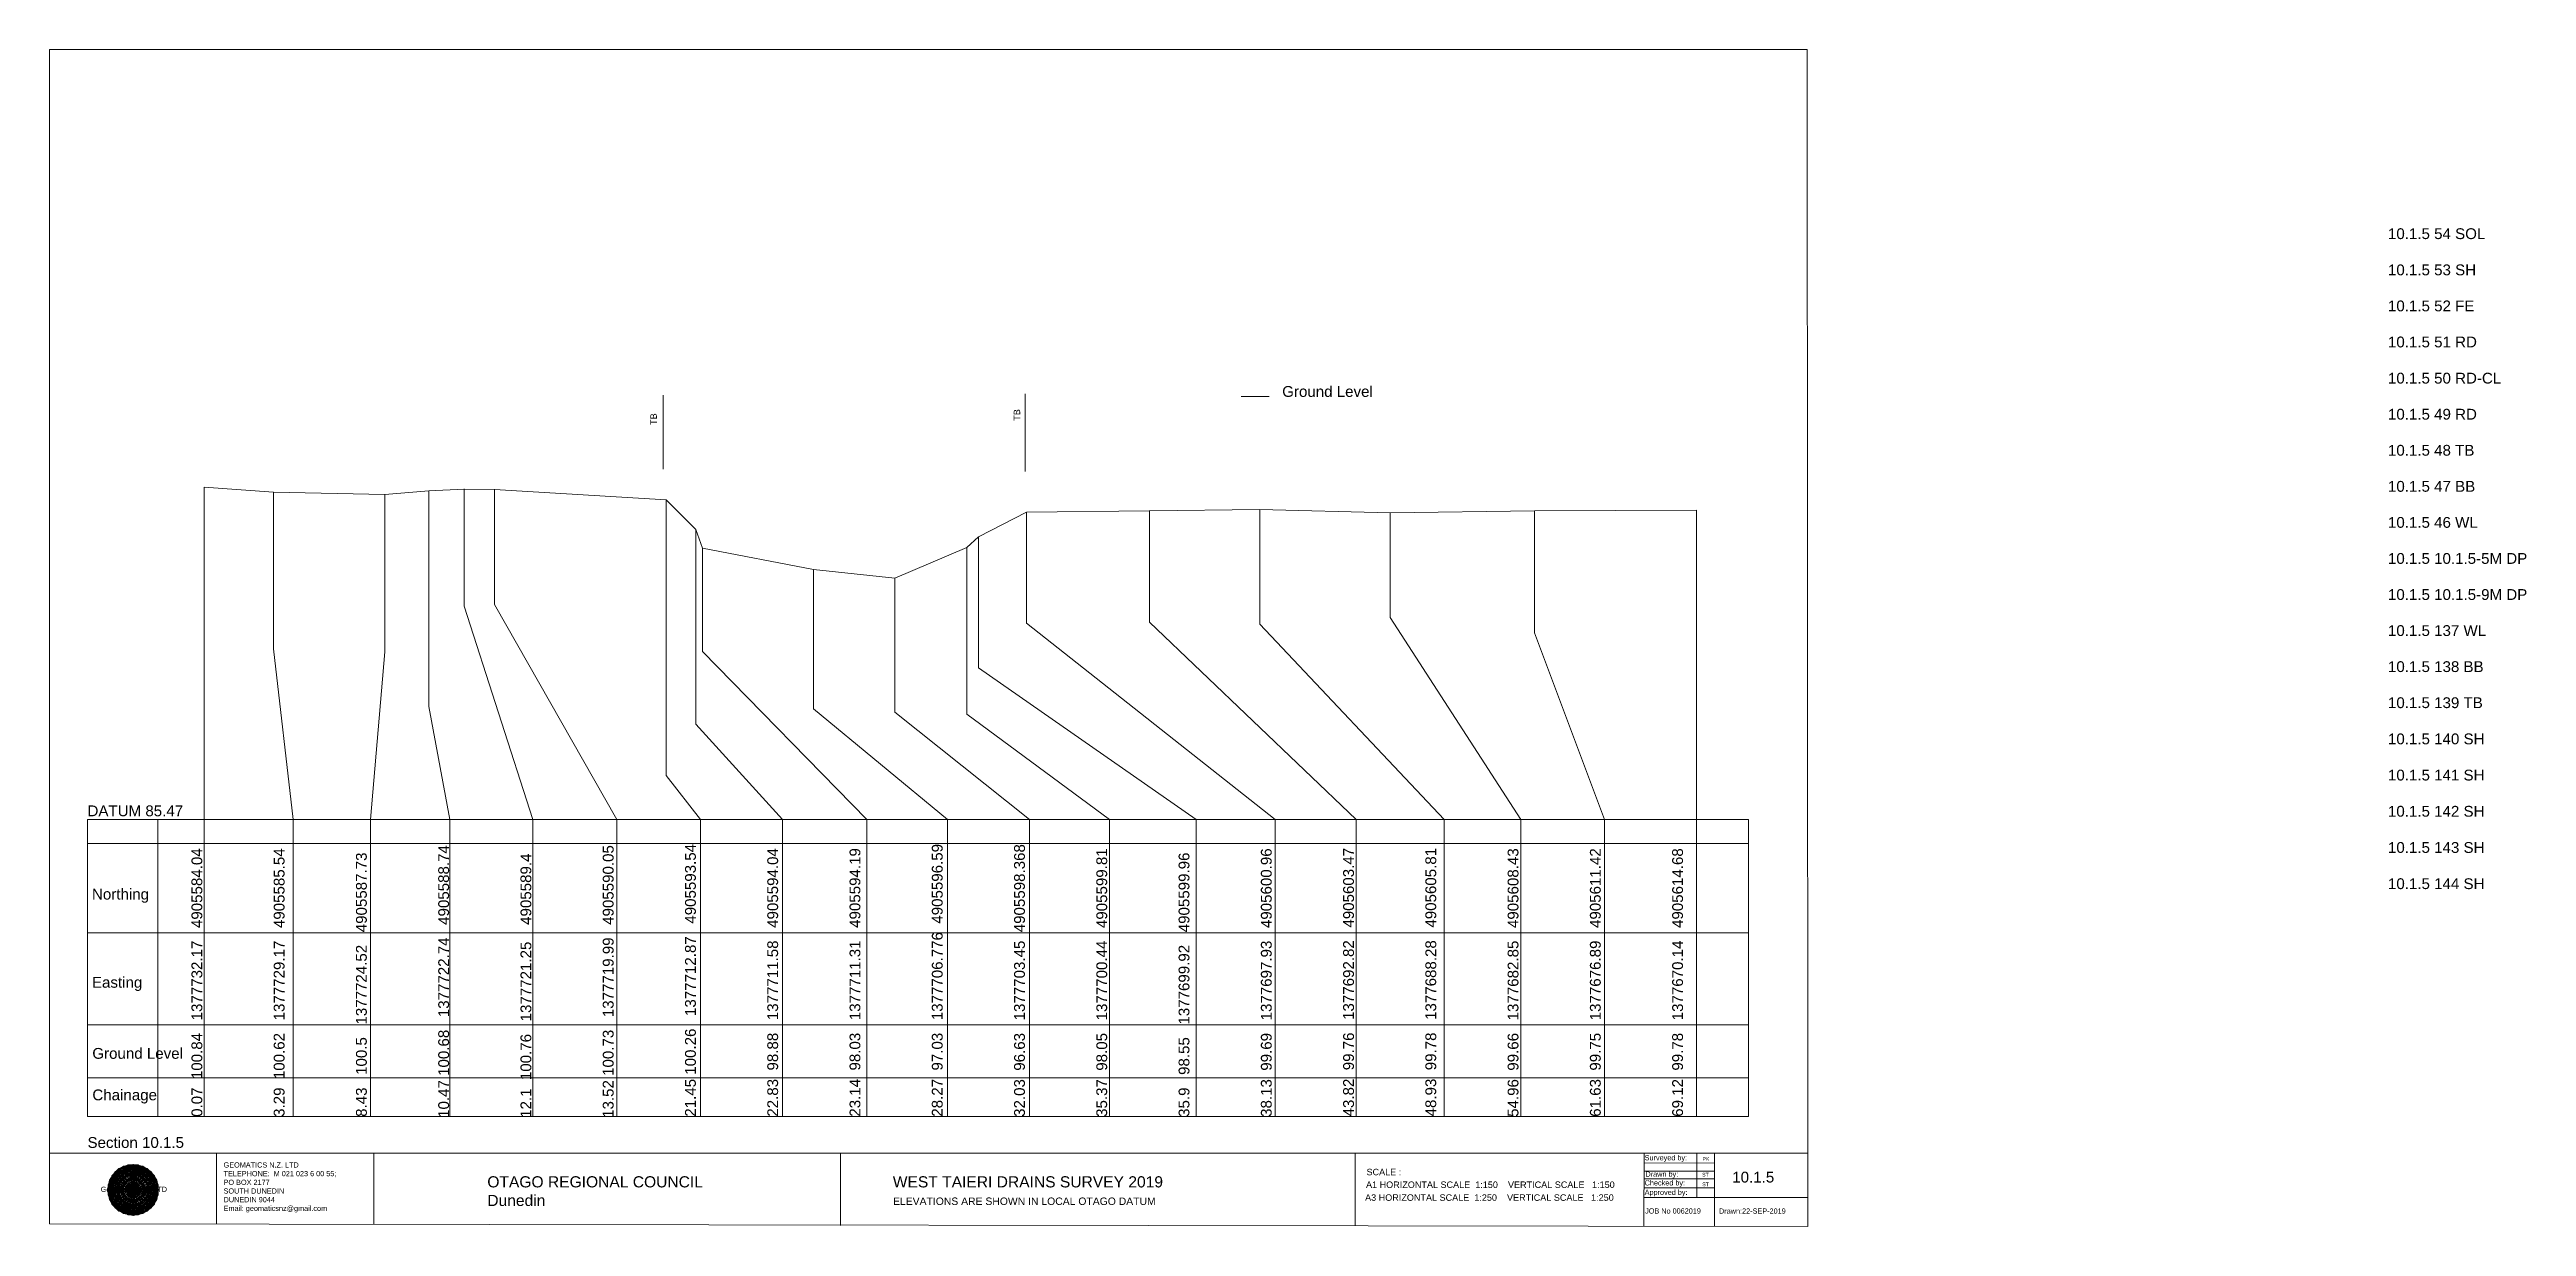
# Model space of a CAD drawing. Header units: millimetres. Extents: x -98331 to 20492277063, y -17414975531 to 5515447517.
# Drawn here: x 24343 to 138949, y 812991 to 867459 of the extents above; entities that cross this region are included whole.
import ezdxf

# ---------------------------------------------------------------- set-up
doc = ezdxf.new("R2010")
doc.units = ezdxf.units.MM
doc.header["$PDMODE"] = 35
doc.header["$PDSIZE"] = 1
doc.layers.get('0').update_dxf_attribs({"lineweight": 0})
doc.layers.add('10.1___Corrected', color=50, linetype='Continuous', plot=False)
doc.layers.add('geo', color=7, linetype='Continuous')
doc.layers.add('scratch', color=210, linetype='Continuous')
doc.styles.get("Standard").update_dxf_attribs({"font": 'arial.ttf', "height": 5000})

msp = doc.modelspace()

# ---------------------------------------------------------------- texts
at = {"color": 7, "linetype": 'Continuous', "lineweight": 0}
for s, height, p in [('Ground Level', 500, (81378, 851384)), ('DATUM 85.47', 500, (26099, 831976)), ('Northing', 500, (26306, 828122)), ('Easting', 500, (26304, 824040)), ('Ground Level', 500, (26322, 820752)), ('Chainage', 500, (26324, 818831)), ('Section 10.1.5', 500, (26099, 816627)), ('A1 HORIZONTAL SCALE  1:150    VERTICAL SCALE   1:150 ', 300, (85257, 814774)), ('SCALE :  ', 300, (85279, 815361)), ('10.1.5', 500, (102203, 815025)), ('A3 HORIZONTAL SCALE  1:250    VERTICAL SCALE   1:250 ', 300, (85213, 814178))]:
    msp.add_text(s, height=height, dxfattribs=at).set_placement(p)
for s, height, p in [('TB', 300, (52442, 850088)), ('TB', 300, (69255, 850281)), ('0.07  100.84   1377732.17   4905584.04', 500, (31410, 818064)), ('3.29  100.62   1377729.17   4905585.54', 500, (35216, 818063)), ('8.43   100.5   1377724.52   4905587.73', 500, (39022, 818064)), ('10.47 100.68   1377722.74   4905588.74', 500, (42828, 818017)), ('12.1  100.76   1377721.25    4905589.4', 500, (46634, 818017)), ('13.52 100.73   1377719.99   4905590.05', 500, (50441, 818017)), ('21.45 100.26   1377712.87   4905593.54', 500, (54247, 818072)), ('22.83  98.88   1377711.58   4905594.04', 500, (58053, 818072)), ('23.14  98.03   1377711.31   4905594.19', 500, (61859, 818072)), ('28.27  97.03   1377706.776  4905596.59', 500, (65666, 818072)), ('32.03  96.63   1377703.45  4905598.368', 500, (69472, 818063)), ('35.37  98.05   1377700.44   4905599.81', 500, (73278, 818063)), ('35.9   98.55   1377699.92   4905599.96', 500, (77084, 818063)), ('38.13  99.69   1377697.93   4905600.96', 500, (80891, 818063)), ('43.82  99.76   1377692.82   4905603.47', 500, (84697, 818084)), ('48.93  99.78   1377688.28   4905605.81', 500, (88503, 818084)), ('54.96  99.66   1377682.85   4905608.43', 500, (92309, 818064)), ('61.63  99.75   1377676.89   4905611.42', 500, (96116, 818067)), ('69.12  99.78   1377670.14   4905614.68', 500, (99922, 818067))]:
    msp.add_text(s, height=height, rotation=90, dxfattribs=at).set_placement(p)
at = {"layer": '10.1___Corrected', "color": 7, "linetype": 'Continuous', "lineweight": 0}
for s, p in [('10.1.5 54 SOL', (132542, 858687)), ('10.1.5 53 SH', (132542, 857012)), ('10.1.5 52 FE', (132542, 855344)), ('10.1.5 51 RD', (132542, 853675)), ('10.1.5 50 RD-CL', (132542, 852000)), ('10.1.5 49 RD', (132542, 850331)), ('10.1.5 48 TB', (132542, 848662)), ('10.1.5 47 BB', (132542, 846993)), ('10.1.5 46 WL', (132542, 845325)), ('10.1.5 10.1.5-5M DP', (132542, 843656)), ('10.1.5 10.1.5-9M DP', (132542, 841987)), ('10.1.5 137 WL', (132542, 840319)), ('10.1.5 138 BB', (132542, 838650)), ('10.1.5 139 TB', (132542, 836981)), ('10.1.5 140 SH', (132542, 835306)), ('10.1.5 141 SH', (132542, 833631)), ('10.1.5 142 SH', (132542, 831956)), ('10.1.5 143 SH', (132542, 830280)), ('10.1.5 144 SH', (132542, 828605))]:
    msp.add_text(s, height=500, dxfattribs=at).set_placement(p)

# ---------------------------------------------------------------- blocks, each defined once
blk = doc.blocks.new('Geomatics_Circle_SPT')
at = {"layer": 'geo', "color": 2, "linetype": 'Continuous', "lineweight": 0}
for p, q in [((0, 25.2), (-25.2, 0)), ((-24.7, 4.9), (-4.9, 24.7)), ((-24.7, -4.9), (4.9, 24.7)), ((-4.9, 24.7), (24.7, -4.9)), ((25.2, 0), (0, 25.2)), ((4.9, 24.7), (24.7, 4.9)), ((4.9, -24.7), (-24.7, 4.9)), ((-24.7, 0), (0, -24.7)), ((-9.7, 23.3), (-23.3, 9.6)), ((9.7, 23.3), (-23.3, -9.7)), ((-23.3, 9.7), (9.7, -23.3)), ((-21, 14), (-14, 21)), ((-21, -14), (14, 21)), ((14, -21), (-21, 14)), ((0, 0), (-17.8, 17.8)), ((0, 0), (-17.8, -17.8)), ((-14, 21), (21, -14)), ((21, 14), (-14, -21)), ((23.3, -9.7), (-9.7, 23.3)), ((-9.7, -23.3), (23.3, 9.7)), ((24.7, 4.9), (-4.9, -24.7)), ((0, 0), (17.8, 17.8)), ((0, 0), (17.8, -17.8)), ((0, -24.8), (25.2, 0)), ((23.3, 9.7), (9.7, 23.3)), ((14, 21), (21, 14)), ((17.8, 18.1), (17.8, 18.1)), ((-4.9, -24.7), (-24.7, -4.9)), ((-23.3, -9.7), (-9.7, -23.3)), ((-14, -21), (-21, -14)), ((-17.8, -17.8), (-17.8, -17.8)), ((24.7, -4.9), (4.9, -24.7)), ((9.7, -23.3), (23.3, -9.7)), ((21, -14), (14, -21)), ((18.1, -17.8), (18.1, -17.8)), ((4.9, -24.7), (4.9, -24.7))]:
    blk.add_line(p, q, dxfattribs=at)
at = {"layer": 'geo', "color": 1, "linetype": 'Continuous', "lineweight": 0}
for p, q in [((-4.9, 24.8), (-24.7, -4.9)), ((4.9, 24.7), (-24.7, 4.9)), ((-23.3, 9.7), (0, 25.2)), ((-23.3, -9.6), (0, 25.2)), ((4.9, 24.8), (-21, -14)), ((-4.9, 24.7), (-21, 14)), ((4.9, 24.7), (-14, 21)), ((-4.9, 24.7), (-14, -20.9)), ((-9.7, 23.3), (0, 25.2)), ((-9.7, -23.3), (0, 25.2)), ((0, 0), (-4.9, 24.7)), ((-4.9, 24.7), (-4.9, 24.7)), ((21, -14), (-4.9, 24.7)), ((24.8, 4.9), (-4.9, 24.7)), ((14, 21), (-4.9, 24.7)), ((-0.2, 25.1), (-0.2, 25.1)), ((0, 25.2), (9.7, -23.3)), ((0, 25.2), (23.3, -9.7)), ((0, 25.2), (23.3, 9.7)), ((0, 25.2), (9.7, 23.3)), ((0, 0), (4.9, 24.7)), ((21, 14), (4.9, 24.8)), ((14, -21), (4.9, 24.7)), ((24.7, -4.9), (4.9, 24.7)), ((4.9, 24.7), (4.9, 24.7)), ((-25.2, 0), (9.7, 23.3)), ((-25.2, 0), (-9.6, 23.3)), ((-25.2, 0), (23.3, 9.7)), ((-25.2, 0), (-23.3, 9.7)), ((-23.3, -9.7), (-25.2, 0)), ((-9.6, -23.3), (-25.2, 0)), ((9.7, -23.3), (-25.2, 0)), ((14, 21), (-24.7, -4.9)), ((-14, 21), (-24.7, 4.9)), ((21, 14), (-24.7, 4.9)), ((-21, 14), (-24.7, -4.9)), ((0, 0), (-24.7, 4.9)), ((-24.7, 4.9), (-21, -14)), ((-24.7, 4.9), (-4.9, -24.7)), ((-24.7, 4.9), (14, -21)), ((-24.7, 4.9), (-24.7, 4.9)), ((0, 0), (-24.7, -4.9)), ((-23.3, -9.6), (17.8, 17.8)), ((-23.3, 9.7), (-17.8, 17.9)), ((-23.3, -9.6), (-17.8, 17.9)), ((-23.3, 9.7), (17.8, 17.8)), ((-17.8, -17.8), (-23.3, 9.7)), ((0, -25.2), (-23.3, 9.7)), ((-23.3, 9.7), (17.8, -17.8)), ((-23.3, 9.7), (25.2, 0)), ((-23.3, 9.4), (-23.3, 9.4)), ((-23.3, -9.7), (25.2, 0)), ((14, 21), (-21, 14)), ((-14, 21), (-21, -14)), ((0, 0), (-21, 14)), ((-21, 14), (-14, -21)), ((-21, 14), (4.9, -24.7)), ((-21, 14), (-21, 14)), ((24.7, 4.9), (-21, 14)), ((0, 0), (-21, -14)), ((-17.9, 17.6), (-17.9, 17.6)), ((-17.8, 17.8), (9.7, 23.3)), ((-17.8, 17.8), (-9.6, 23.3)), ((-17.8, -17.8), (9.7, 23.3)), ((-17.8, -17.8), (-9.7, 23.3)), ((-9.7, -23.3), (-17.8, 17.8)), ((-17.8, 17.8), (9.7, -23.3)), ((-17.8, 17.8), (23.3, -9.6)), ((-17.8, 17.8), (23.3, 9.7)), ((-17.8, -17.8), (23.3, 9.7)), ((0, 0), (-14, 21)), ((-14, 21), (-4.9, -24.7)), ((-14, 21), (-14, 21)), ((24.7, -4.9), (-14, 21)), ((21, 14), (-14, 21)), ((-14, -21), (24.7, 4.9)), ((0, 0), (-14, -21)), ((-9.8, 23.1), (-9.8, 23.1)), ((-9.7, 23.3), (0, -25.2)), ((-9.6, 23.3), (17.8, -17.8)), ((-9.6, 23.3), (25.2, 0)), ((-9.6, 23.3), (17.8, 17.8)), ((-9.6, -23.3), (17.8, 17.9)), ((25.2, 0), (-9.6, -23.3)), ((-4.9, -24.7), (21, 14)), ((0, 0), (-4.9, -24.7)), ((0, -25.2), (9.7, 23.3)), ((0, 0), (14, 21)), ((0, 0), (21, 14)), ((23.3, 9.7), (0, -25.2)), ((0, 0), (24.8, 4.9)), ((0, 0), (4.9, -24.7)), ((0, 0), (14, -21)), ((0, 0), (21, -14)), ((0, 0), (24.8, -4.9)), ((4.9, -24.7), (14, 21)), ((4.9, -24.7), (24.7, 4.9)), ((9.4, 23.3), (9.4, 23.3)), ((9.7, 23.3), (17.8, -17.8)), ((9.7, 23.3), (25.2, 0)), ((9.7, 23.3), (17.8, 17.9)), ((17.8, 17.8), (9.7, -23.3)), ((25.2, 0), (9.7, -23.3)), ((21, -14), (14, 21)), ((24.7, 4.9), (14, 21)), ((14, 21), (14, 21)), ((14, -21), (21, 14)), ((17.6, 17.9), (17.6, 17.9)), ((17.8, 17.8), (23.3, -9.7)), ((17.8, 17.8), (23.3, 9.7)), ((23.3, 9.7), (17.8, -17.8)), ((24.7, -4.9), (21, 14)), ((21, 14), (21, 14)), ((21, -14), (24.7, 4.9)), ((23.1, 9.8), (23.1, 9.8)), ((23.3, 9.7), (25.2, 0)), ((25.2, 0), (23.3, -9.6)), ((24.7, 4.9), (24.7, 4.9)), ((25.1, 0.2), (25.1, 0.2)), ((-25.2, 0), (23.3, -9.7)), ((-25.1, -0.2), (-25.1, -0.2)), ((-24.7, -4.9), (-24.7, -4.9)), ((-24.7, -4.9), (-14, -21)), ((-24.7, -4.9), (4.9, -24.7)), ((-24.7, -4.9), (21, -14)), ((-17.8, -17.8), (-23.3, -9.7)), ((0, -25.2), (-23.3, -9.6)), ((17.8, -17.8), (-23.3, -9.6)), ((-23.1, -9.8), (-23.1, -9.8)), ((-21, -14), (24.7, -4.9)), ((-21, -14), (-21, -14)), ((-21, -14), (-4.9, -24.7)), ((-21, -14), (14, -21)), ((23.3, -9.7), (-17.8, -17.8)), ((-9.6, -23.3), (-17.8, -17.8)), ((9.7, -23.3), (-17.8, -17.8)), ((-17.6, -17.9), (-17.6, -17.9)), ((-14, -21), (21, -14)), ((-14, -21), (-14, -21)), ((-14, -21), (4.9, -24.7)), ((17.8, -17.8), (-9.7, -23.3)), ((0, -25.2), (-9.7, -23.3)), ((-9.4, -23.3), (-9.4, -23.3)), ((-4.9, -24.7), (24.7, -4.9)), ((-4.9, -24.7), (14, -21)), ((23.3, -9.6), (0, -25.2)), ((9.7, -23.3), (0, -25.2)), ((4.9, -24.7), (21, -14)), ((17.8, -17.8), (9.7, -23.3)), ((9.8, -23.1), (9.8, -23.1)), ((14, -21), (24.7, -4.9)), ((14, -21), (14, -21)), ((23.3, -9.6), (17.8, -17.8)), ((17.9, -17.6), (17.9, -17.6)), ((21, -14), (21, -14)), ((23.3, -9.4), (23.3, -9.4)), ((24.7, -4.9), (24.7, -4.9)), ((-4.9, -24.7), (-4.9, -24.7)), ((0.2, -25.1), (0.2, -25.1)), ((4.9, -24.7), (4.9, -24.7))]:
    blk.add_line(p, q, dxfattribs=at)
at = {"layer": 'geo', "color": 114, "linetype": 'Continuous', "lineweight": 0}
for p, q in [((-20.9, 14), (4.9, 24.7)), ((0, 25.2), (-17.8, 17.8)), ((-14, 21), (-4.9, 24.7)), ((-4.9, 24.7), (14, -21)), ((17.8, -17.8), (0, 25.2)), ((4.9, 24.7), (21, -14)), ((17.9, 17.8), (-25.2, 0)), ((-24.7, 4.9), (14, 21)), ((-24.7, -4.9), (21, 14)), ((-14, -21), (-24.7, 4.9)), ((9.7, 23.3), (-23.3, 9.7)), ((0, 0), (-23.3, 9.7)), ((-23.3, 9.7), (-9.7, -23.3)), ((0, 0), (-23.3, -9.7)), ((-4.9, -24.7), (-21, 14)), ((24.8, 4.9), (-20.9, -14)), ((-17.8, 17.8), (0, -25.2)), ((4.9, -24.7), (-14, 21)), ((0, 0), (-9.7, 23.3)), ((0, 0), (-9.7, -23.3)), ((0, 0), (9.7, 23.3)), ((0, 0), (23.3, 9.7)), ((0, 0), (9.7, -23.3)), ((0, 0), (23.3, -9.7)), ((23.3, -9.7), (9.7, 23.3)), ((14, 21), (24.7, -4.9)), ((25.2, 0), (17.8, 17.8)), ((21, 14), (24.7, 4.9)), ((-25.2, 0), (-17.8, -17.8)), ((-21, -14), (-24.7, -4.9)), ((-17.8, -17.8), (25.2, 0)), ((24.8, -4.9), (-14, -21)), ((-9.6, -23.3), (23.3, -9.7)), ((21, -14), (-4.9, -24.8)), ((0, -25.2), (17.9, -17.8)), ((14, -21), (4.9, -24.8))]:
    blk.add_line(p, q, dxfattribs=at)
at = {"layer": 'geo', "color": 250, "linetype": 'Continuous', "lineweight": 0}
for p, q in [((-4.9, 24.7), (4.9, 24.7)), ((-4.9, 24.7), (-4.9, -24.7)), ((0, 0), (0, 25.2)), ((4.9, 24.7), (4.9, -24.7)), ((0, 0), (-25.2, 0)), ((24.7, 4.9), (-24.7, 4.9)), ((-24.7, 4.9), (-24.7, -4.9)), ((-23.3, 9.7), (23.3, 9.7)), ((-23.3, 9.7), (-23.3, 9.7)), ((-23.3, -9.7), (-23.3, 9.7)), ((21, 14), (-21, 14)), ((-21, 14), (-21, -14)), ((-17.8, 17.8), (17.8, 17.8)), ((-17.8, -17.8), (-17.8, 17.8)), ((-14, 21), (-14, 21)), ((14, 21), (-14, 21)), ((-14, 20.9), (-14, -21)), ((-9.7, 23.3), (9.7, 23.3)), ((-9.7, -23.3), (-9.7, 23.3)), ((0, 0), (0, -25.2)), ((0, 0), (25.2, 0)), ((9.7, -23.3), (9.7, 23.3)), ((14, 21), (14, -21)), ((17.8, -17.8), (17.8, 17.8)), ((21, 14), (21, 14)), ((21, -14), (21, 14)), ((23.3, 9.7), (23.3, -9.7)), ((24.7, 4.9), (24.7, 4.9)), ((24.7, -4.9), (24.7, 4.9)), ((-24.7, -4.9), (24.7, -4.9)), ((23.3, -9.7), (-23.3, -9.7)), ((-21, -14), (21, -14)), ((17.8, -17.8), (-17.8, -17.8)), ((-14, -21), (14, -21)), ((9.7, -23.3), (-9.7, -23.3)), ((-4.9, -24.7), (4.9, -24.7))]:
    blk.add_line(p, q, dxfattribs=at)
blk = doc.blocks.new('GeomaticsNZ TITLE BLOCK')
at = {"color": 7, "linetype": 'Continuous', "lineweight": 0}
for p, q in [((0, 94.9), (0, 1579.2)), ((0, 1579.2), (2363.4, 1579.2)), ((2363.4, 1579.2), (2364, 94.9)), ((2364, 94.9), (0, 94.9)), ((0, 94.9), (0, 0)), ((15.9, 94.9), (2364, 94.9)), ((224.3, 95.2), (224.3, -0.3)), ((2364, 94.9), (382.6, 94.9)), ((435.8, 95.2), (435.8, -0.7)), ((1063.4, 94.9), (1063.4, -2.4)), ((1755.4, 94.9), (1755.4, -2.6)), ((2143.9, 94.9), (2143.7, -3)), ((2143.9, 81.9), (2238.6, 81.7)), ((2143.9, 71), (2238.6, 71)), ((2214.9, 94.9), (2214.9, 36.1)), ((2238.6, 94.8), (2238.6, -3.2)), ((2364, -3.5), (2364, 94.9)), ((2143.6, 60.4), (2238.6, 60.4)), ((2143.8, 48.6), (2238.6, 48.6)), ((2143.8, 35.4), (2364, 35.3)), ((0, 0), (2364, -3.5))]:
    blk.add_line(p, q, dxfattribs=at)
at = {"color": 7, "linetype": 'Continuous', "lineweight": 0, "xscale": 1.36, "yscale": 1.36, "zscale": 1.36}
blk.add_blockref('Geomatics_Circle_SPT', (112.4, 45.7), dxfattribs=at)
at = {"color": 7, "linetype": 'Continuous', "lineweight": 0}
for s, p in [('ST', (2222, 63.6)), ('PK', (2222.4, 84.8)), ('ST', (2222.1, 50.6))]:
    blk.add_text(s, height=5, dxfattribs=at).set_placement(p)
at = {"color": 7, "linetype": 'Continuous', "lineweight": 0, "attachment_point": 1}
for s, width, heights, insert, char_height in [('{\\C256;GEOMATICS N.Z. LTD                   \\PTELEPHONE:  M 021 023 6 00 55;\\PPO BOX 2177\\PSOUTH DUNEDIN\\PDUNEDIN 9044\\PEmail: geomaticsnz@gmail.com}', 3535.727, [94.7], (234, 82.7), 7), ('{\\C256;Surveyed by:}', 3535.727, [0], (2144.7, 92.4), 7), ('{\\C256;Drawn by:}', 3535.727, [0], (2145.8, 70.4), 7), ('{\\C256;Geomatics N.Z. LTD                   }', 125.079, [15.8], (68.8, 49.9), 7), ('{\\C256;OTAGO REGIONAL COUNCIL\\PDunedin}', 3535.727, [0], (588.6, 64), 15), ('{\\C256;WEST TAIERI DRAINS SURVEY 2019}', 3535.727, [0], (1133.8, 64), 15), ('{\\C256;ELEVATIONS ARE SHOWN IN LOCAL OTAGO DATUM}', 3535.727, [0], (1134.1, 35.4), 10), ('{\\C256;Approved by:}', 3535.727, [0], (2144.7, 45.9), 7), ('{\\C256;Checked by:}', 3535.727, [0], (2144.7, 58.6), 7), ('{\\C256;JOB No 0062019}', 3535.727, [0], (2145.3, 20.8), 7), ('{\\C256;Drawn:22-SEP-2019}', 3535.727, [0], (2244.7, 20.7), 7)]:
    blk.add_mtext_dynamic_manual_height_columns(s, width=width, gutter_width=159, heights=heights, dxfattribs=dict(at, insert=insert, char_height=char_height))

# ---------------------------------------------------------------- linework, layer by layer
at = {"color": 7, "linetype": 'Continuous', "lineweight": 0}
for p, q in [((52733, 848038), (52733, 851461)), ((69489, 847924), (69489, 851528)), ((26099, 818078), (26099, 831829)), ((26099, 831829), (102955, 831829)), ((29357, 818078), (29357, 831829)), ((29452, 831829), (29452, 831845)), ((31500, 831816), (31500, 831832)), ((102955, 818078), (102955, 831829)), ((26099, 830718), (102955, 830718)), ((26099, 826586), (102955, 826586)), ((26099, 822317), (102955, 822317)), ((26099, 819877), (102955, 819877)), ((26099, 818078), (102955, 818078))]:
    msp.add_line(p, q, dxfattribs=at)
at = {"color": 1, "linetype": 'Continuous', "lineweight": 0}
msp.add_line((79483, 851406), (80774, 851406), dxfattribs=at)
msp.add_lwpolyline([(31491, 847212), (34711, 846980), (39849, 846860), (41893, 847040), (43521, 847120), (44938, 847090), (52868, 846620), (54246, 845240), (54554, 844390), (59684, 843390), (63452, 842990), (66789, 844410), (67322, 844910), (69549, 846050), (75242, 846118), (80349, 846172), (86377, 846018), (93045, 846108), (100541, 846138)], dxfattribs=at)
at = {"color": 7, "linetype": 'Continuous', "lineweight": 0}
for points in [[(31491, 847212), (31491, 818078)], [(34711, 846980), (34711, 839719), (35621, 831829)], [(41893, 847040), (41893, 837049), (42858, 831829)], [(43521, 847120), (43521, 841704), (46703, 831829)], [(44938, 847090), (44938, 841770), (50594, 831829)], [(39849, 846860), (39849, 839583), (39193, 831829)], [(52868, 846620), (52868, 833863), (54458, 831829)], [(69549, 846050), (69549, 840916), (81059, 831829)], [(75242, 846118), (75242, 840961), (84794, 831829)], [(80349, 846138), (80349, 840872), (88867, 831829)], [(86377, 846018), (86377, 841168), (92414, 831829)], [(93045, 846108), (93045, 840458), (96293, 831829)], [(100541, 846138), (100541, 818078)], [(54246, 845240), (54246, 840349), (54246, 836240), (58257, 831829)], [(67322, 844910), (67322, 838851), (77391, 831829)], [(54554, 844390), (54554, 839596), (62154, 831829)], [(66789, 844410), (66789, 836696), (73391, 831829)], [(59684, 843390), (59684, 836943), (65886, 831829)], [(63452, 842990), (63452, 836795), (69688, 831829)], [(35621, 818078), (35621, 831829)], [(39193, 818078), (39193, 831829)], [(42858, 818078), (42858, 831829)], [(46703, 818078), (46703, 831829)], [(50594, 818078), (50594, 831829)], [(54458, 818078), (54458, 831829)], [(58257, 818078), (58257, 831829)], [(62154, 818078), (62154, 831829)], [(65886, 818078), (65886, 831829)], [(69688, 818078), (69688, 831829)], [(73391, 818078), (73391, 831829)], [(77391, 818078), (77391, 831829)], [(81059, 818078), (81059, 831829)], [(84794, 818078), (84794, 831829)], [(88867, 818078), (88867, 831829)], [(92414, 818078), (92414, 831829)], [(96293, 818078), (96293, 831829)]]:
    msp.add_lwpolyline(points, dxfattribs=at)
msp.add_point((26099, 831829), dxfattribs=at)
at = {"layer": 'scratch', "color": 7, "linetype": 'Continuous', "lineweight": 0}
for p in [(31491, 847212), (34711, 846980), (41893, 847040), (43521, 847120), (44938, 847090), (39849, 846860), (52868, 846620), (69549, 846050), (75242, 846118), (80349, 846138), (86377, 846018), (93045, 846108), (100541, 846138), (54246, 845240), (67322, 844910), (54554, 844390), (66789, 844410), (59684, 843390), (63452, 842990)]:
    msp.add_point(p, dxfattribs=at)

# ---------------------------------------------------------------- block references
at = {"color": 7, "linetype": 'Continuous', "lineweight": 0, "xscale": 34.41290447856466, "yscale": 34.41290447856466, "zscale": 34.41290447856466}
msp.add_blockref('GeomaticsNZ TITLE BLOCK', (24343, 813113), dxfattribs=at)

msp.set_redraw_order([(e.dxf.handle, doc.entitydb.next_handle()) for e in msp.query("TEXT MTEXT ATTDEF DIMENSION ARC_DIMENSION")])  # texts and dimensions are drawn at this point

doc.saveas('drawing.dxf')
